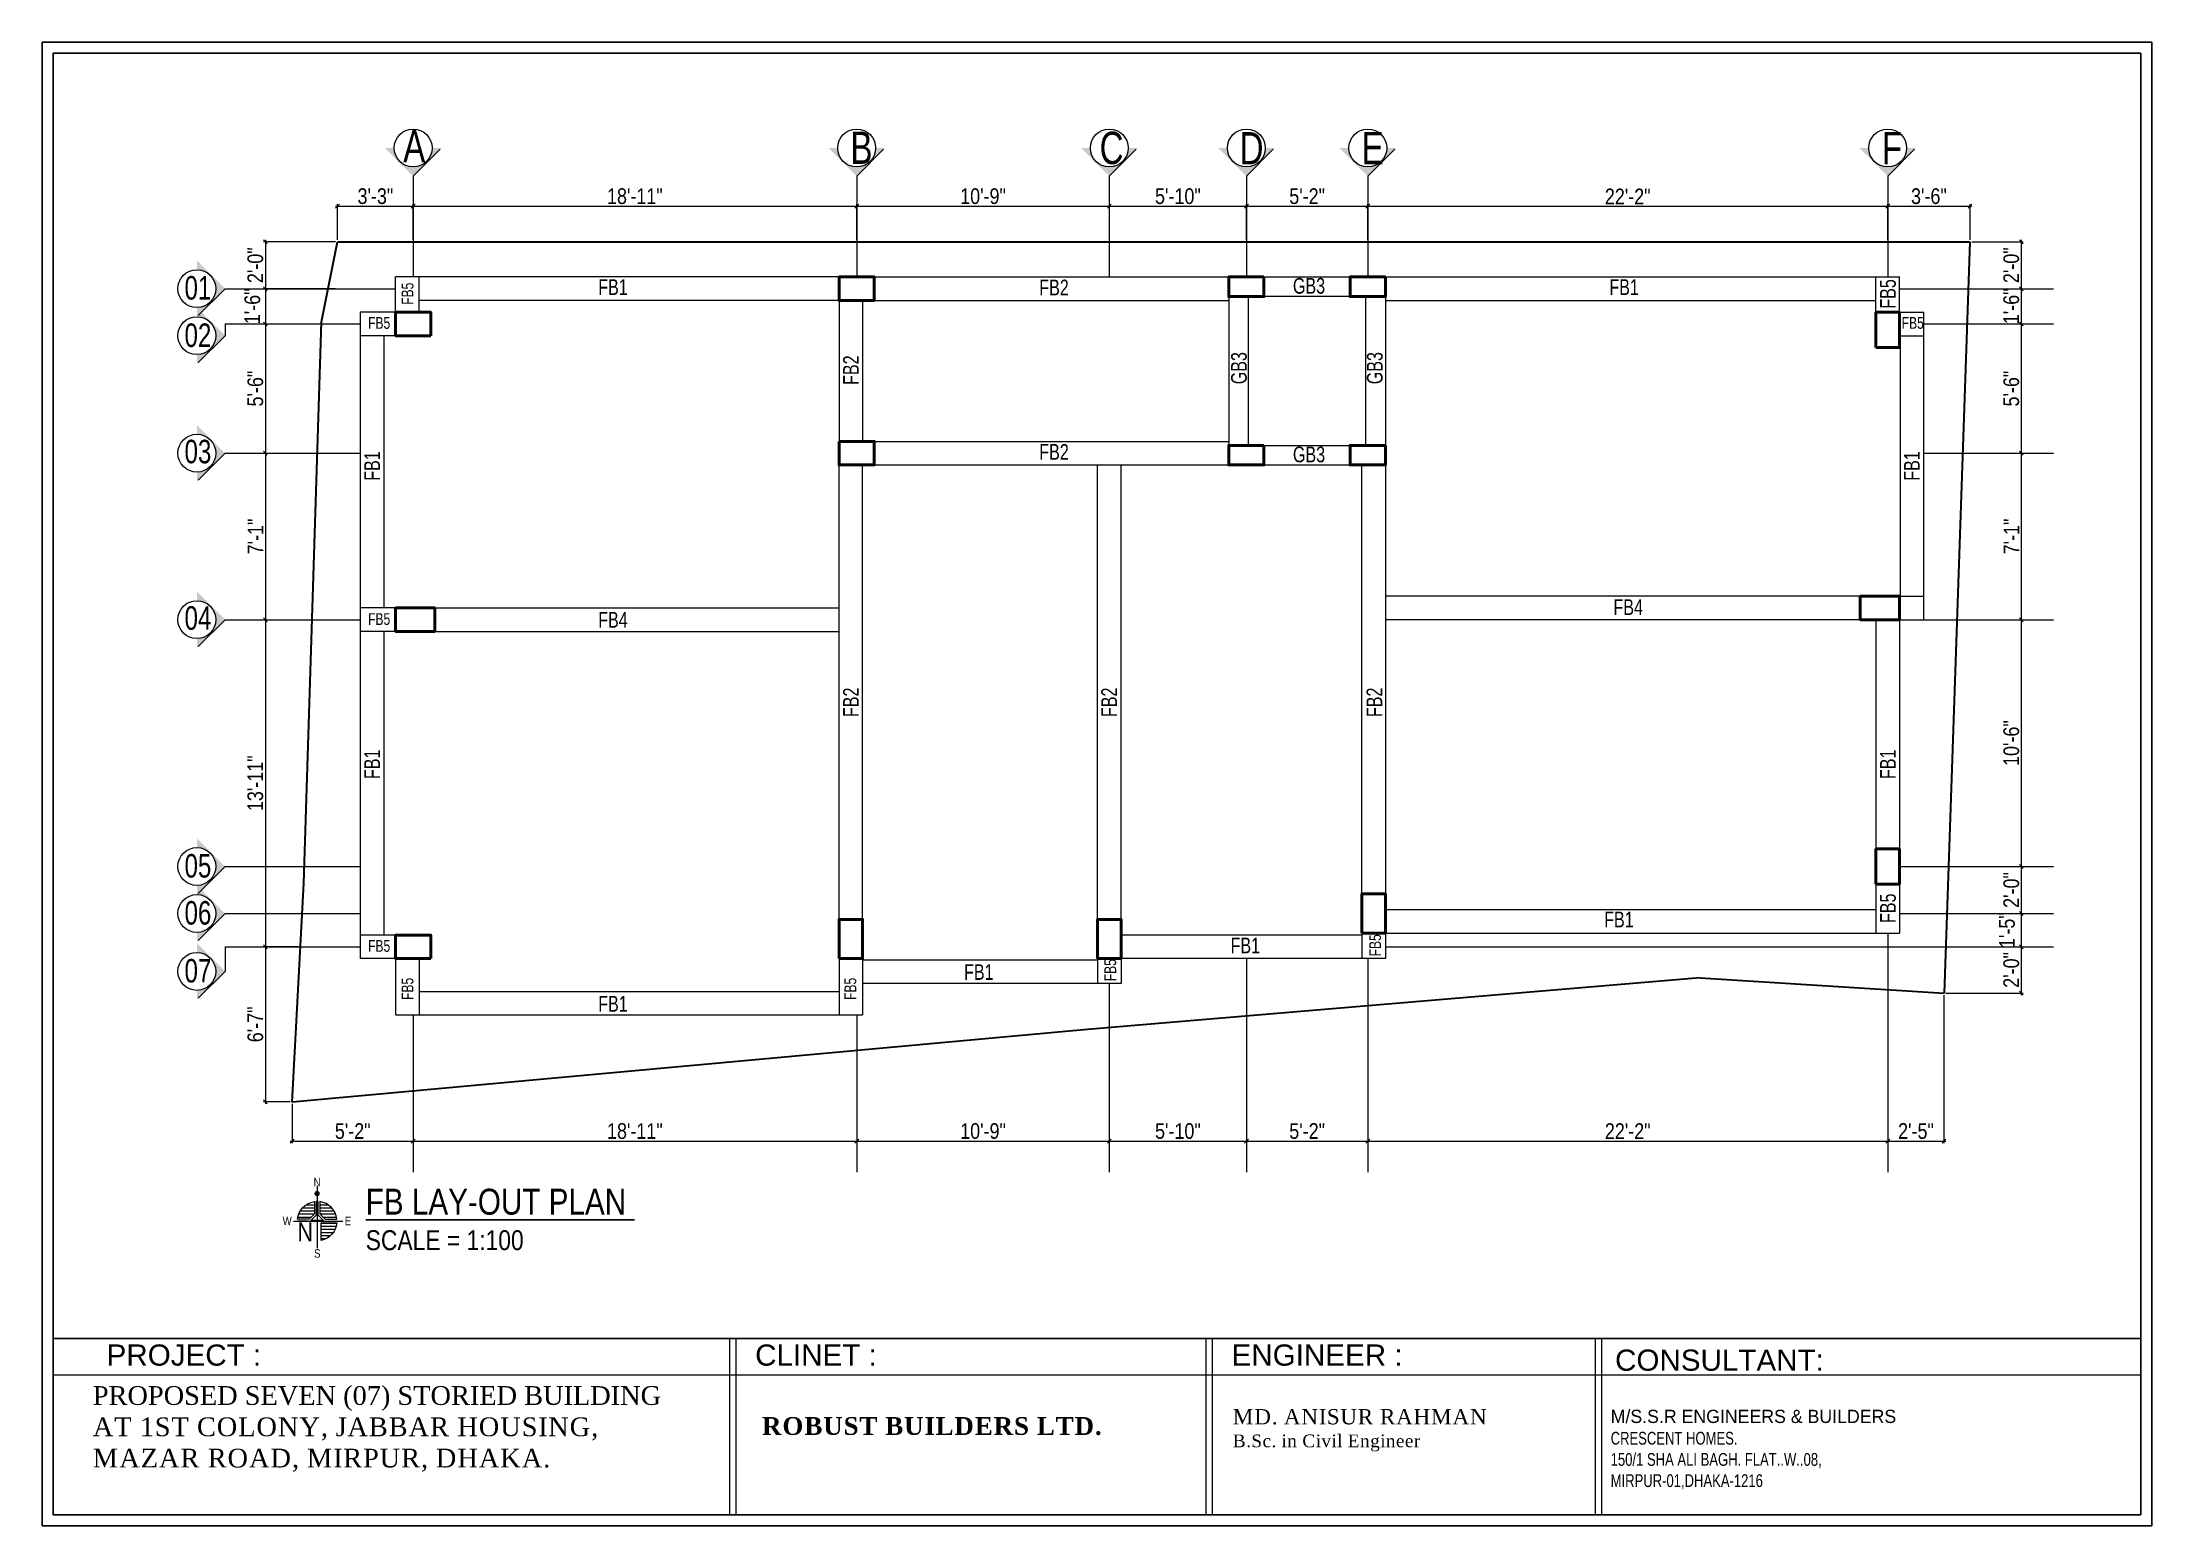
# Model space of a CAD drawing. Extents: x 52891 to 66536, y -48165 to -44533.
# Drawn here: x 61670 to 62747, y -47066 to -46308 of the extents above; entities that cross this region are included whole.
import ezdxf
from ezdxf.enums import TextEntityAlignment as Align

# ---------------------------------------------------------------- set-up
doc = ezdxf.new("R2010")
doc.units = 0
doc.header["$MEASUREMENT"] = 0
doc.header["$PDMODE"] = 3
doc.layers.get('DEFPOINTS').update_dxf_attribs({"lineweight": 13})
for name, color, linetype, lineweight in [('1-TEXT', 212, 'Continuous', 25), ('COLUMN-1', 1, 'Continuous', 50), ('DIMEN', 8, 'Continuous', 13), ('line', 7, 'Continuous', 15), ('NORTH_DER', 7, 'Continuous', 13), ('TEXT', 7, 'Continuous', 13), ('Text1', 7, 'Continuous', 13), ('WALL', 7, 'Continuous', 30)]:
    doc.layers.add(name, color=color, linetype=linetype, lineweight=lineweight)
doc.layers.add('Layer1', color=174, linetype='Continuous')
doc.styles.add('Arial', font='arial.ttf')
doc.styles.add('Dimtext', font='ARIALN.TTF')
doc.styles.add('NEW', font='swissck.ttf')
doc.styles.add('ROMAN_SIMPLEX', font='swisscl.ttf')
doc.styles.get("Standard").update_dxf_attribs({"font": 'arial.ttf', "width": 0.6, "height": 6})
doc.styles.add('STYLE4', font='swissc.ttf')
doc.styles.add('style6', font='swisscl.ttf')
doc.dimstyles.new('Dim4', dxfattribs={"dimtxt": 8, "dimasz": 2, "dimexe": 1, "dimexo": 1, "dimgap": 1, "dimtad": 1, "dimdec": 0, "dimzin": 3, "dimdsep": 46, "dimlunit": 4, "dimtxsty": 'Dimtext', "dimblk": 'OBLIQUE', "dimcen": 2, "dimdle": 1, "dimclrd": 256, "dimclre": 256, "dimclrt": 3, "dimadec": 0, "dimazin": 1, "dimtm": 1e-09, "dimtfac": 1, "dimtdec": 0, "dimtofl": 0, "dimtmove": 2, "dimatfit": 3, "dimldrblk": 'OBLIQUE', "dimfxl": 6, "dimfrac": 2, "dimtolj": 1, "dimtzin": 0, "dimlwd": -1, "dimlwe": -1, "dimarcsym": 0})

msp = doc.modelspace()

# ---------------------------------------------------------------- texts
at = {"layer": '1-TEXT', "style": 'NEW'}
for s, height, p in [('%%UFB LAY-OUT PLAN ', 13.2237, (61834.86, -46906.64)), ('SCALE = 1:100   ', 10.1721, (61834.86, -46924.77))]:
    msp.add_text(s, height=height, dxfattribs=at).set_placement(p)
at = {"layer": 'NORTH_DER', "style": 'STYLE4'}
for s, height, p in [('N', 4.29, (61810.03, -46889.97)), ('W', 4.29, (61794.77, -46909.87)), ('N', 9.66, (61803.97, -46915.42)), ('E', 4.29, (61825.81, -46909.9)), ('S', 4.29, (61810.13, -46926.46))]:
    msp.add_text(s, height=height, dxfattribs=at).set_placement(p, align=Align.MIDDLE_CENTER)
at = {"layer": 'TEXT', "lineweight": 18, "width": 278.5304, "attachment_point": 1, "style": 'ROMAN_SIMPLEX'}
for s, insert, char_height in [('A', (61853.99, -46352.95), 16.49), ('B', (62082.37, -46353.68), 16.49), ('C', (62209.64, -46353.75), 16.49), ('D', (62281.12, -46353.92), 16.49), ('E', (62343.45, -46353.83), 16.49), ('F', (62609.09, -46353.83), 16.49), ('01', (61742.34, -46427.44), 12), ('02', (61742.34, -46451.64), 12), ('03', (61742.34, -46511.03), 12), ('04', (61742.34, -46596.03), 12), ('05', (61742.34, -46722.55), 12), ('06', (61742.34, -46746.55), 12), ('07', (61742.34, -46776.11), 12)]:
    msp.add_mtext(s, dxfattribs=dict(at, insert=insert, char_height=char_height))
at = {"layer": 'Text1', "width": 65.9378, "attachment_point": 1, "rotation": 90, "style": 'style6'}
for s, insert, char_height in [('FB5', (61853.19, -46442.11), 6), ('FB5', (62608.19, -46444.08), 8), ('FB2', (62078.65, -46483), 8), ('GB3', (62276.76, -46482.67), 8), ('GB3', (62346.15, -46482.67), 8), ('FB1', (61834.11, -46531.95), 8), ('FB1', (62620.43, -46531.95), 8), ('FB2', (62078.65, -46652.59), 8), ('FB2', (62210.5, -46652.59), 8), ('FB2', (62345.94, -46652.59), 8), ('FB1', (61834.11, -46684.23), 8), ('FB1', (62608.19, -46684.23), 8), ('FB5', (62608.19, -46757.74), 8), ('FB5', (62347.32, -46774.77), 6), ('FB5', (61853.19, -46797.02), 6), ('FB5', (62079.35, -46797.02), 6), ('FB5', (62212.09, -46787.46), 6)]:
    msp.add_mtext(s, dxfattribs=dict(at, insert=insert, char_height=char_height))
at = {"layer": 'Text1', "width": 65.9378, "attachment_point": 1, "style": 'style6'}
for s, insert, char_height in [('FB1', (61953.59, -46429.07), 8), ('FB2', (62178.83, -46429.29), 8), ('GB3', (62308.35, -46428.43), 8), ('FB1', (62469.95, -46429.07), 8), ('FB5', (61836.08, -46448.36), 6), ('FB5', (62619.22, -46448.36), 6), ('FB2', (62178.83, -46513.22), 8), ('GB3', (62308.35, -46514.52), 8), ('FB4', (62472.04, -46592.49), 8), ('FB5', (61836.08, -46599.56), 6), ('FB4', (61953.59, -46598.95), 8), ('FB1', (62467.3, -46751.95), 8), ('FB5', (61836.08, -46766.45), 6), ('FB1', (62276.52, -46765.2), 8), ('FB1', (62140.42, -46778.77), 8), ('FB1', (61953.59, -46795), 8)]:
    msp.add_mtext(s, dxfattribs=dict(at, insert=insert, char_height=char_height))

# ---------------------------------------------------------------- blocks, each defined once
blk = doc.blocks.new('_Oblique')
at = {"layer": 'WALL', "color": 0, "lineweight": -2}
blk.add_line((-0.5, -0.5), (0.5, 0.5), dxfattribs=at)
blk = doc.blocks.new('*D1808')
at = {"layer": 'DEFPOINTS', "color": 0}
for p in [(61859.1, -46391.8), (61820.5, -46409.9), (61859.1, -46409.9)]:
    blk.add_point(p, dxfattribs=at)
at = {"layer": 'line'}
for p, q in [((61819.5, -46391.8), (61860.1, -46391.8)), ((61820.5, -46408.9), (61820.5, -46390.8)), ((61859.1, -46408.9), (61859.1, -46390.8))]:
    blk.add_line(p, q, dxfattribs=at)
at = {"layer": 'line', "xscale": 2, "yscale": 2, "zscale": 2, "rotation": 180}
blk.add_blockref('_Oblique', (61820.5, -46391.8), dxfattribs=at)
at = {"layer": 'line', "xscale": 2, "yscale": 2, "zscale": 2}
blk.add_blockref('_Oblique', (61859.1, -46391.8), dxfattribs=at)
at = {"layer": 'line', "color": 3, "insert": (61839.8, -46386.7), "char_height": 8, "attachment_point": 5, "style": 'Dimtext'}
blk.add_mtext('\\A1;3\'-3"', dxfattribs=at)
blk = doc.blocks.new('*D1809')
at = {"layer": 'DEFPOINTS', "color": 0}
for p in [(62085.6, -46391.8), (61859.1, -46409.9), (62085.6, -46409.9)]:
    blk.add_point(p, dxfattribs=at)
at = {"layer": 'line'}
for p, q in [((61858.1, -46391.8), (62086.6, -46391.8)), ((61859.1, -46408.9), (61859.1, -46390.8)), ((62085.6, -46408.9), (62085.6, -46390.8))]:
    blk.add_line(p, q, dxfattribs=at)
at = {"layer": 'line', "xscale": 2, "yscale": 2, "zscale": 2, "rotation": 180}
blk.add_blockref('_Oblique', (61859.1, -46391.8), dxfattribs=at)
at = {"layer": 'line', "xscale": 2, "yscale": 2, "zscale": 2}
blk.add_blockref('_Oblique', (62085.6, -46391.8), dxfattribs=at)
at = {"layer": 'line', "color": 3, "insert": (61972.3, -46386.7), "char_height": 8, "attachment_point": 5, "style": 'Dimtext'}
blk.add_mtext('\\A1;18\'-11"', dxfattribs=at)
blk = doc.blocks.new('*D1810')
at = {"layer": 'DEFPOINTS', "color": 0}
for p in [(62214.6, -46391.8), (62085.6, -46409.9), (62214.6, -46409.9)]:
    blk.add_point(p, dxfattribs=at)
at = {"layer": 'line'}
for p, q in [((62084.6, -46391.8), (62215.6, -46391.8)), ((62085.6, -46408.9), (62085.6, -46390.8)), ((62214.6, -46408.9), (62214.6, -46390.8))]:
    blk.add_line(p, q, dxfattribs=at)
at = {"layer": 'line', "xscale": 2, "yscale": 2, "zscale": 2, "rotation": 180}
blk.add_blockref('_Oblique', (62085.6, -46391.8), dxfattribs=at)
at = {"layer": 'line', "xscale": 2, "yscale": 2, "zscale": 2}
blk.add_blockref('_Oblique', (62214.6, -46391.8), dxfattribs=at)
at = {"layer": 'line', "color": 3, "insert": (62150.1, -46386.7), "char_height": 8, "attachment_point": 5, "style": 'Dimtext'}
blk.add_mtext('\\A1;10\'-9"', dxfattribs=at)
blk = doc.blocks.new('*D1811')
at = {"layer": 'DEFPOINTS', "color": 0}
for p in [(62284.6, -46391.8), (62214.6, -46409.9), (62284.6, -46409.9)]:
    blk.add_point(p, dxfattribs=at)
at = {"layer": 'line'}
for p, q in [((62213.6, -46391.8), (62285.6, -46391.8)), ((62214.6, -46408.9), (62214.6, -46390.8)), ((62284.6, -46408.9), (62284.6, -46390.8))]:
    blk.add_line(p, q, dxfattribs=at)
at = {"layer": 'line', "xscale": 2, "yscale": 2, "zscale": 2, "rotation": 180}
blk.add_blockref('_Oblique', (62214.6, -46391.8), dxfattribs=at)
at = {"layer": 'line', "xscale": 2, "yscale": 2, "zscale": 2}
blk.add_blockref('_Oblique', (62284.6, -46391.8), dxfattribs=at)
at = {"layer": 'line', "color": 3, "insert": (62249.6, -46386.7), "char_height": 8, "attachment_point": 5, "style": 'Dimtext'}
blk.add_mtext('\\A1;5\'-10"', dxfattribs=at)
blk = doc.blocks.new('*D1812')
at = {"layer": 'DEFPOINTS', "color": 0}
for p in [(62346.6, -46391.8), (62284.6, -46409.9), (62346.6, -46409.9)]:
    blk.add_point(p, dxfattribs=at)
at = {"layer": 'line'}
for p, q in [((62283.6, -46391.8), (62347.6, -46391.8)), ((62284.6, -46408.9), (62284.6, -46390.8)), ((62346.6, -46408.9), (62346.6, -46390.8))]:
    blk.add_line(p, q, dxfattribs=at)
at = {"layer": 'line', "xscale": 2, "yscale": 2, "zscale": 2, "rotation": 180}
blk.add_blockref('_Oblique', (62284.6, -46391.8), dxfattribs=at)
at = {"layer": 'line', "xscale": 2, "yscale": 2, "zscale": 2}
blk.add_blockref('_Oblique', (62346.6, -46391.8), dxfattribs=at)
at = {"layer": 'line', "color": 3, "insert": (62315.6, -46386.7), "char_height": 8, "attachment_point": 5, "style": 'Dimtext'}
blk.add_mtext('\\A1;5\'-2"', dxfattribs=at)
blk = doc.blocks.new('*D1813')
at = {"layer": 'DEFPOINTS', "color": 0}
for p in [(62612.1, -46391.8), (62346.6, -46409.9), (62612.1, -46409.9)]:
    blk.add_point(p, dxfattribs=at)
at = {"layer": 'line'}
for p, q in [((62345.6, -46391.8), (62613.1, -46391.8)), ((62346.6, -46408.9), (62346.6, -46390.8)), ((62612.1, -46408.9), (62612.1, -46390.8))]:
    blk.add_line(p, q, dxfattribs=at)
at = {"layer": 'line', "xscale": 2, "yscale": 2, "zscale": 2, "rotation": 180}
blk.add_blockref('_Oblique', (62346.6, -46391.8), dxfattribs=at)
at = {"layer": 'line', "xscale": 2, "yscale": 2, "zscale": 2}
blk.add_blockref('_Oblique', (62612.1, -46391.8), dxfattribs=at)
at = {"layer": 'line', "color": 3, "insert": (62479.3, -46386.8), "char_height": 8, "attachment_point": 5, "style": 'Dimtext'}
blk.add_mtext('\\A1;22\'-2"', dxfattribs=at)
blk = doc.blocks.new('*D1814')
at = {"layer": 'DEFPOINTS', "color": 0}
for p in [(62654.1, -46391.8), (62612.1, -46409.9), (62654.1, -46409.9)]:
    blk.add_point(p, dxfattribs=at)
at = {"layer": 'line'}
for p, q in [((62611.1, -46391.8), (62655.1, -46391.8)), ((62612.1, -46408.9), (62612.1, -46390.8)), ((62654.1, -46408.9), (62654.1, -46390.8))]:
    blk.add_line(p, q, dxfattribs=at)
at = {"layer": 'line', "xscale": 2, "yscale": 2, "zscale": 2, "rotation": 180}
blk.add_blockref('_Oblique', (62612.1, -46391.8), dxfattribs=at)
at = {"layer": 'line', "xscale": 2, "yscale": 2, "zscale": 2}
blk.add_blockref('_Oblique', (62654.1, -46391.8), dxfattribs=at)
at = {"layer": 'line', "color": 3, "insert": (62633.1, -46386.7), "char_height": 8, "attachment_point": 5, "style": 'Dimtext'}
blk.add_mtext('\\A1;3\'-6"', dxfattribs=at)
blk = doc.blocks.new('*D1815')
at = {"layer": 'DEFPOINTS', "color": 0}
for p in [(61820.5, -46409.9), (61783.6, -46433.9), (61820.5, -46433.9)]:
    blk.add_point(p, dxfattribs=at)
at = {"layer": 'line'}
for p, q in [((61783.6, -46408.9), (61783.6, -46434.9)), ((61819.5, -46409.9), (61782.6, -46409.9)), ((61819.5, -46433.9), (61782.6, -46433.9))]:
    blk.add_line(p, q, dxfattribs=at)
at = {"layer": 'line', "xscale": 2, "yscale": 2, "zscale": 2}
for p, rotation in [((61783.6, -46409.9), 90), ((61783.6, -46433.9), 270)]:
    blk.add_blockref('_Oblique', p, dxfattribs=dict(at, rotation=rotation))
at = {"layer": 'line', "color": 3, "insert": (61778.5, -46421.9), "char_height": 8, "attachment_point": 5, "rotation": 90, "style": 'Dimtext'}
blk.add_mtext('\\A1;2\'-0"', dxfattribs=at)
blk = doc.blocks.new('*D1816')
at = {"layer": 'DEFPOINTS', "color": 0}
for p in [(61820.5, -46433.9), (61783.6, -46451.9), (61783.6, -46451.9)]:
    blk.add_point(p, dxfattribs=at)
at = {"layer": 'line'}
for p, q in [((61819.5, -46433.9), (61782.6, -46433.9)), ((61783.6, -46432.9), (61783.6, -46452.9))]:
    blk.add_line(p, q, dxfattribs=at)
at = {"layer": 'line', "xscale": 2, "yscale": 2, "zscale": 2}
for p, rotation in [((61783.6, -46433.9), 90), ((61783.6, -46451.9), 270)]:
    blk.add_blockref('_Oblique', p, dxfattribs=dict(at, rotation=rotation))
at = {"layer": 'line', "color": 3, "insert": (61777, -46442.9), "char_height": 8, "attachment_point": 5, "rotation": 90, "style": 'Dimtext'}
blk.add_mtext('\\A1;1\'-6"', dxfattribs=at)
blk = doc.blocks.new('*D1817')
at = {"layer": 'DEFPOINTS', "color": 0}
for p in [(61783.6, -46451.9), (61783.6, -46517.9), (61783.6, -46517.9)]:
    blk.add_point(p, dxfattribs=at)
at = {"layer": 'line'}
blk.add_line((61783.6, -46450.9), (61783.6, -46518.9), dxfattribs=at)
at = {"layer": 'line', "xscale": 2, "yscale": 2, "zscale": 2}
for p, rotation in [((61783.6, -46451.9), 90), ((61783.6, -46517.9), 270)]:
    blk.add_blockref('_Oblique', p, dxfattribs=dict(at, rotation=rotation))
at = {"layer": 'line', "color": 3, "insert": (61778.5, -46484.9), "char_height": 8, "attachment_point": 5, "rotation": 90, "style": 'Dimtext'}
blk.add_mtext('\\A1;5\'-6"', dxfattribs=at)
blk = doc.blocks.new('*D1818')
at = {"layer": 'DEFPOINTS', "color": 0}
for p in [(61783.6, -46517.9), (61783.6, -46602.9), (61783.6, -46602.9)]:
    blk.add_point(p, dxfattribs=at)
at = {"layer": 'line'}
blk.add_line((61783.6, -46516.9), (61783.6, -46603.9), dxfattribs=at)
at = {"layer": 'line', "xscale": 2, "yscale": 2, "zscale": 2}
for p, rotation in [((61783.6, -46517.9), 90), ((61783.6, -46602.9), 270)]:
    blk.add_blockref('_Oblique', p, dxfattribs=dict(at, rotation=rotation))
at = {"layer": 'line', "color": 3, "insert": (61778.6, -46560.4), "char_height": 8, "attachment_point": 5, "rotation": 90, "style": 'Dimtext'}
blk.add_mtext('\\A1;7\'-1"', dxfattribs=at)
blk = doc.blocks.new('*D1819')
at = {"layer": 'DEFPOINTS', "color": 0}
for p in [(61783.6, -46602.9), (61783.6, -46769.9), (61801.5, -46769.9)]:
    blk.add_point(p, dxfattribs=at)
at = {"layer": 'line'}
for p, q in [((61783.6, -46601.9), (61783.6, -46770.9)), ((61800.5, -46769.9), (61782.6, -46769.9))]:
    blk.add_line(p, q, dxfattribs=at)
at = {"layer": 'line', "xscale": 2, "yscale": 2, "zscale": 2}
for p, rotation in [((61783.6, -46602.9), 90), ((61783.6, -46769.9), 270)]:
    blk.add_blockref('_Oblique', p, dxfattribs=dict(at, rotation=rotation))
at = {"layer": 'line', "color": 3, "insert": (61778.5, -46686.4), "char_height": 8, "attachment_point": 5, "rotation": 90, "style": 'Dimtext'}
blk.add_mtext('\\A1;13\'-11"', dxfattribs=at)
blk = doc.blocks.new('*D1820')
at = {"layer": 'DEFPOINTS', "color": 0}
for p in [(61801.5, -46769.9), (61783.6, -46849.1), (61797.3, -46849.1)]:
    blk.add_point(p, dxfattribs=at)
at = {"layer": 'line'}
for p, q in [((61800.5, -46769.9), (61782.6, -46769.9)), ((61783.6, -46768.9), (61783.6, -46850.1)), ((61796.3, -46849.1), (61782.6, -46849.1))]:
    blk.add_line(p, q, dxfattribs=at)
at = {"layer": 'line', "xscale": 2, "yscale": 2, "zscale": 2}
for p, rotation in [((61783.6, -46769.9), 90), ((61783.6, -46849.1), 270)]:
    blk.add_blockref('_Oblique', p, dxfattribs=dict(at, rotation=rotation))
at = {"layer": 'line', "color": 3, "insert": (61778.5, -46809.5), "char_height": 8, "attachment_point": 5, "rotation": 90, "style": 'Dimtext'}
blk.add_mtext('\\A1;6\'-7"', dxfattribs=at)
blk = doc.blocks.new('*D1821')
at = {"layer": 'DEFPOINTS', "color": 0}
for p in [(61797.3, -46849.1), (61859.1, -46849.1), (61859.1, -46869.1)]:
    blk.add_point(p, dxfattribs=at)
at = {"layer": 'line'}
for p, q in [((61797.3, -46850.1), (61797.3, -46870.1)), ((61859.1, -46850.1), (61859.1, -46870.1)), ((61796.3, -46869.1), (61860.1, -46869.1))]:
    blk.add_line(p, q, dxfattribs=at)
at = {"layer": 'line', "xscale": 2, "yscale": 2, "zscale": 2, "rotation": 180}
blk.add_blockref('_Oblique', (61797.3, -46869.1), dxfattribs=at)
at = {"layer": 'line', "xscale": 2, "yscale": 2, "zscale": 2}
blk.add_blockref('_Oblique', (61859.1, -46869.1), dxfattribs=at)
at = {"layer": 'line', "color": 3, "insert": (61828.2, -46864), "char_height": 8, "attachment_point": 5, "style": 'Dimtext'}
blk.add_mtext('\\A1;5\'-2"', dxfattribs=at)
blk = doc.blocks.new('*D1822')
at = {"layer": 'DEFPOINTS', "color": 0}
for p in [(61859.1, -46849.1), (62085.6, -46869.1), (62085.6, -46869.1)]:
    blk.add_point(p, dxfattribs=at)
at = {"layer": 'line'}
for p, q in [((61859.1, -46850.1), (61859.1, -46870.1)), ((61858.1, -46869.1), (62086.6, -46869.1))]:
    blk.add_line(p, q, dxfattribs=at)
at = {"layer": 'line', "xscale": 2, "yscale": 2, "zscale": 2, "rotation": 180}
blk.add_blockref('_Oblique', (61859.1, -46869.1), dxfattribs=at)
at = {"layer": 'line', "xscale": 2, "yscale": 2, "zscale": 2}
blk.add_blockref('_Oblique', (62085.6, -46869.1), dxfattribs=at)
at = {"layer": 'line', "color": 3, "insert": (61972.3, -46864), "char_height": 8, "attachment_point": 5, "style": 'Dimtext'}
blk.add_mtext('\\A1;18\'-11"', dxfattribs=at)
blk = doc.blocks.new('*D1823')
at = {"layer": 'DEFPOINTS', "color": 0}
for p in [(62085.6, -46869.1), (62214.6, -46869.1), (62214.6, -46869.1)]:
    blk.add_point(p, dxfattribs=at)
at = {"layer": 'line'}
blk.add_line((62084.6, -46869.1), (62215.6, -46869.1), dxfattribs=at)
at = {"layer": 'line', "xscale": 2, "yscale": 2, "zscale": 2, "rotation": 180}
blk.add_blockref('_Oblique', (62085.6, -46869.1), dxfattribs=at)
at = {"layer": 'line', "xscale": 2, "yscale": 2, "zscale": 2}
blk.add_blockref('_Oblique', (62214.6, -46869.1), dxfattribs=at)
at = {"layer": 'line', "color": 3, "insert": (62150.1, -46864), "char_height": 8, "attachment_point": 5, "style": 'Dimtext'}
blk.add_mtext('\\A1;10\'-9"', dxfattribs=at)
blk = doc.blocks.new('*D1824')
at = {"layer": 'DEFPOINTS', "color": 0}
for p in [(62214.6, -46869.1), (62284.6, -46869.1), (62284.6, -46869.1)]:
    blk.add_point(p, dxfattribs=at)
at = {"layer": 'line'}
blk.add_line((62213.6, -46869.1), (62285.6, -46869.1), dxfattribs=at)
at = {"layer": 'line', "xscale": 2, "yscale": 2, "zscale": 2, "rotation": 180}
blk.add_blockref('_Oblique', (62214.6, -46869.1), dxfattribs=at)
at = {"layer": 'line', "xscale": 2, "yscale": 2, "zscale": 2}
blk.add_blockref('_Oblique', (62284.6, -46869.1), dxfattribs=at)
at = {"layer": 'line', "color": 3, "insert": (62249.6, -46864), "char_height": 8, "attachment_point": 5, "style": 'Dimtext'}
blk.add_mtext('\\A1;5\'-10"', dxfattribs=at)
blk = doc.blocks.new('*D1825')
at = {"layer": 'DEFPOINTS', "color": 0}
for p in [(62284.6, -46869.1), (62346.6, -46869.1), (62346.6, -46869.1)]:
    blk.add_point(p, dxfattribs=at)
at = {"layer": 'line'}
blk.add_line((62283.6, -46869.1), (62347.6, -46869.1), dxfattribs=at)
at = {"layer": 'line', "xscale": 2, "yscale": 2, "zscale": 2, "rotation": 180}
blk.add_blockref('_Oblique', (62284.6, -46869.1), dxfattribs=at)
at = {"layer": 'line', "xscale": 2, "yscale": 2, "zscale": 2}
blk.add_blockref('_Oblique', (62346.6, -46869.1), dxfattribs=at)
at = {"layer": 'line', "color": 3, "insert": (62315.6, -46864), "char_height": 8, "attachment_point": 5, "style": 'Dimtext'}
blk.add_mtext('\\A1;5\'-2"', dxfattribs=at)
blk = doc.blocks.new('*D1826')
at = {"layer": 'DEFPOINTS', "color": 0}
for p in [(62346.6, -46869.1), (62612.1, -46869.1), (62612.1, -46869.1)]:
    blk.add_point(p, dxfattribs=at)
at = {"layer": 'line'}
blk.add_line((62345.6, -46869.1), (62613.1, -46869.1), dxfattribs=at)
at = {"layer": 'line', "xscale": 2, "yscale": 2, "zscale": 2, "rotation": 180}
blk.add_blockref('_Oblique', (62346.6, -46869.1), dxfattribs=at)
at = {"layer": 'line', "xscale": 2, "yscale": 2, "zscale": 2}
blk.add_blockref('_Oblique', (62612.1, -46869.1), dxfattribs=at)
at = {"layer": 'line', "color": 3, "insert": (62479.3, -46864), "char_height": 8, "attachment_point": 5, "style": 'Dimtext'}
blk.add_mtext('\\A1;22\'-2"', dxfattribs=at)
blk = doc.blocks.new('*D1827')
at = {"layer": 'DEFPOINTS', "color": 0}
for p in [(62640.8, -46793.6), (62612.1, -46869.1), (62640.8, -46869.1)]:
    blk.add_point(p, dxfattribs=at)
at = {"layer": 'line'}
for p, q in [((62640.8, -46794.6), (62640.8, -46870.1)), ((62611.1, -46869.1), (62641.8, -46869.1))]:
    blk.add_line(p, q, dxfattribs=at)
at = {"layer": 'line', "xscale": 2, "yscale": 2, "zscale": 2, "rotation": 180}
blk.add_blockref('_Oblique', (62612.1, -46869.1), dxfattribs=at)
at = {"layer": 'line', "xscale": 2, "yscale": 2, "zscale": 2}
blk.add_blockref('_Oblique', (62640.8, -46869.1), dxfattribs=at)
at = {"layer": 'line', "color": 3, "insert": (62626.5, -46864), "char_height": 8, "attachment_point": 5, "style": 'Dimtext'}
blk.add_mtext('\\A1;2\'-5"', dxfattribs=at)
blk = doc.blocks.new('*D1828')
at = {"layer": 'DEFPOINTS', "color": 0}
for p in [(62654.1, -46409.9), (62654.1, -46433.9), (62680.3, -46433.9)]:
    blk.add_point(p, dxfattribs=at)
at = {"layer": 'line'}
for p, q in [((62680.3, -46408.9), (62680.3, -46434.9)), ((62655.1, -46409.9), (62681.3, -46409.9)), ((62655.1, -46433.9), (62681.3, -46433.9))]:
    blk.add_line(p, q, dxfattribs=at)
at = {"layer": 'line', "xscale": 2, "yscale": 2, "zscale": 2}
for p, rotation in [((62680.3, -46409.9), 90), ((62680.3, -46433.9), 270)]:
    blk.add_blockref('_Oblique', p, dxfattribs=dict(at, rotation=rotation))
at = {"layer": 'line', "color": 3, "insert": (62675.2, -46421.9), "char_height": 8, "attachment_point": 5, "rotation": 90, "style": 'Dimtext'}
blk.add_mtext('\\A1;2\'-0"', dxfattribs=at)
blk = doc.blocks.new('*D1829')
at = {"layer": 'DEFPOINTS', "color": 0}
for p in [(62654.1, -46433.9), (62680.3, -46451.9), (62680.3, -46451.9)]:
    blk.add_point(p, dxfattribs=at)
at = {"layer": 'line'}
for p, q in [((62655.1, -46433.9), (62681.3, -46433.9)), ((62680.3, -46432.9), (62680.3, -46452.9))]:
    blk.add_line(p, q, dxfattribs=at)
at = {"layer": 'line', "xscale": 2, "yscale": 2, "zscale": 2}
for p, rotation in [((62680.3, -46433.9), 90), ((62680.3, -46451.9), 270)]:
    blk.add_blockref('_Oblique', p, dxfattribs=dict(at, rotation=rotation))
at = {"layer": 'line', "color": 3, "insert": (62675.2, -46442.9), "char_height": 8, "attachment_point": 5, "rotation": 90, "style": 'Dimtext'}
blk.add_mtext('\\A1;1\'-6"', dxfattribs=at)
blk = doc.blocks.new('*D1830')
at = {"layer": 'DEFPOINTS', "color": 0}
for p in [(62680.3, -46451.9), (62680.3, -46517.9), (62680.3, -46517.9)]:
    blk.add_point(p, dxfattribs=at)
at = {"layer": 'line'}
blk.add_line((62680.3, -46450.9), (62680.3, -46518.9), dxfattribs=at)
at = {"layer": 'line', "xscale": 2, "yscale": 2, "zscale": 2}
for p, rotation in [((62680.3, -46451.9), 90), ((62680.3, -46517.9), 270)]:
    blk.add_blockref('_Oblique', p, dxfattribs=dict(at, rotation=rotation))
at = {"layer": 'line', "color": 3, "insert": (62675.2, -46484.9), "char_height": 8, "attachment_point": 5, "rotation": 90, "style": 'Dimtext'}
blk.add_mtext('\\A1;5\'-6"', dxfattribs=at)
blk = doc.blocks.new('*D1831')
at = {"layer": 'DEFPOINTS', "color": 0}
for p in [(62680.3, -46517.9), (62680.3, -46602.9), (62680.3, -46602.9)]:
    blk.add_point(p, dxfattribs=at)
at = {"layer": 'line'}
blk.add_line((62680.3, -46516.9), (62680.3, -46603.9), dxfattribs=at)
at = {"layer": 'line', "xscale": 2, "yscale": 2, "zscale": 2}
for p, rotation in [((62680.3, -46517.9), 90), ((62680.3, -46602.9), 270)]:
    blk.add_blockref('_Oblique', p, dxfattribs=dict(at, rotation=rotation))
at = {"layer": 'line', "color": 3, "insert": (62675.3, -46560.4), "char_height": 8, "attachment_point": 5, "rotation": 90, "style": 'Dimtext'}
blk.add_mtext('\\A1;7\'-1"', dxfattribs=at)
blk = doc.blocks.new('*D1832')
at = {"layer": 'DEFPOINTS', "color": 0}
for p in [(62680.3, -46602.9), (62680.3, -46728.9), (62680.3, -46728.9)]:
    blk.add_point(p, dxfattribs=at)
at = {"layer": 'line'}
blk.add_line((62680.3, -46601.9), (62680.3, -46729.9), dxfattribs=at)
at = {"layer": 'line', "xscale": 2, "yscale": 2, "zscale": 2}
for p, rotation in [((62680.3, -46602.9), 90), ((62680.3, -46728.9), 270)]:
    blk.add_blockref('_Oblique', p, dxfattribs=dict(at, rotation=rotation))
at = {"layer": 'line', "color": 3, "insert": (62675.2, -46665.9), "char_height": 8, "attachment_point": 5, "rotation": 90, "style": 'Dimtext'}
blk.add_mtext('\\A1;10\'-6"', dxfattribs=at)
blk = doc.blocks.new('*D1833')
at = {"layer": 'DEFPOINTS', "color": 0}
for p in [(62680.3, -46728.9), (62680.3, -46752.9), (62680.3, -46752.9)]:
    blk.add_point(p, dxfattribs=at)
at = {"layer": 'line'}
blk.add_line((62680.3, -46727.9), (62680.3, -46753.9), dxfattribs=at)
at = {"layer": 'line', "xscale": 2, "yscale": 2, "zscale": 2}
for p, rotation in [((62680.3, -46728.9), 90), ((62680.3, -46752.9), 270)]:
    blk.add_blockref('_Oblique', p, dxfattribs=dict(at, rotation=rotation))
at = {"layer": 'line', "color": 3, "insert": (62675.2, -46740.9), "char_height": 8, "attachment_point": 5, "rotation": 90, "style": 'Dimtext'}
blk.add_mtext('\\A1;2\'-0"', dxfattribs=at)
blk = doc.blocks.new('*D1834')
at = {"layer": 'DEFPOINTS', "color": 0}
for p in [(62680.3, -46752.9), (62680.3, -46769.9), (62680.3, -46769.9)]:
    blk.add_point(p, dxfattribs=at)
at = {"layer": 'line'}
blk.add_line((62680.3, -46751.9), (62680.3, -46770.9), dxfattribs=at)
at = {"layer": 'line', "xscale": 2, "yscale": 2, "zscale": 2}
for p, rotation in [((62680.3, -46752.9), 90), ((62680.3, -46769.9), 270)]:
    blk.add_blockref('_Oblique', p, dxfattribs=dict(at, rotation=rotation))
at = {"layer": 'line', "color": 3, "insert": (62673, -46761.4), "char_height": 8, "attachment_point": 5, "rotation": 90, "style": 'Dimtext'}
blk.add_mtext('\\A1;1\'-5"', dxfattribs=at)
blk = doc.blocks.new('*D1835')
at = {"layer": 'DEFPOINTS', "color": 0}
for p in [(62680.3, -46769.9), (62640.8, -46793.6), (62680.3, -46793.6)]:
    blk.add_point(p, dxfattribs=at)
at = {"layer": 'line'}
for p, q in [((62680.3, -46768.9), (62680.3, -46794.6)), ((62641.8, -46793.6), (62681.3, -46793.6))]:
    blk.add_line(p, q, dxfattribs=at)
at = {"layer": 'line', "xscale": 2, "yscale": 2, "zscale": 2}
for p, rotation in [((62680.3, -46769.9), 90), ((62680.3, -46793.6), 270)]:
    blk.add_blockref('_Oblique', p, dxfattribs=dict(at, rotation=rotation))
at = {"layer": 'line', "color": 3, "insert": (62675.2, -46781.7), "char_height": 8, "attachment_point": 5, "rotation": 90, "style": 'Dimtext'}
blk.add_mtext('\\A1;2\'-0"', dxfattribs=at)
blk = doc.blocks.new('L')
at = {"layer": 'Layer1', "color": 0}
blk.add_line((0, 65.62), (-777.86, 65.62), dxfattribs=at)
at = {"layer": 'Layer1', "color": 4}
blk.add_lwpolyline([(-781.98, 548.61), (4.12, 548.61), (4.12, -4.12), (-781.98, -4.12)], close=True, dxfattribs=at)
at = {"layer": 'Layer1', "color": 1}
blk.add_lwpolyline([(-777.86, 544.49), (0, 544.49), (0, 0), (-777.86, 0)], close=True, dxfattribs=at)
at = {"layer": 'TEXT', "color": 0}
for p, q in [((0, 65.62), (-777.86, 65.62)), ((-525.74, 0.31), (-525.74, 65.62)), ((-523.37, 0.31), (-523.37, 65.62)), ((-348.23, 0.31), (-348.23, 65.62)), ((-345.86, 0.31), (-345.86, 65.62)), ((-203.16, 0.31), (-203.16, 65.62)), ((-200.79, 0.31), (-200.79, 65.62)), ((-777.86, 52.07), (0, 52.07))]:
    blk.add_line(p, q, dxfattribs=at)
at = {"layer": 'TEXT', "color": 4, "lineweight": 13, "char_height": 7.894, "attachment_point": 1, "style": 'Arial'}
for s, insert in [('PROJECT :', (-757.98, 63.44)), ('CLINET :', (-516.31, 63.44)), ('ENGINEER :', (-338.79, 63.44))]:
    blk.add_mtext(s, dxfattribs=dict(at, insert=insert))
at = {"layer": 'TEXT', "color": 4, "lineweight": 13, "insert": (-195.89, 61.54), "char_height": 7.8937, "attachment_point": 1, "line_spacing_factor": 1.5, "style": 'Arial'}
blk.add_mtext('CONSULTANT:', dxfattribs=at)
at = {"layer": 'TEXT', "color": 3, "lineweight": 13, "attachment_point": 1, "style": 'Arial'}
for s, insert, char_height, width in [('{\\fTimes New Roman|b0|i0|c0|p18;\\T1.05;MD. ANISUR RAHMAN\\P\\H0.8344x;B.Sc. in Civil Engineer}', (-338.33, 39.36), 5.6834, 108.3857), ('\\pt139.4;{\\fTimes New Roman|b1|i0|c0|p18;\\T1.05;\\C5;ROBUST BUILDERS LTD.}', (-513.76, 36.38), 6.64, 133.2452)]:
    blk.add_mtext(s, dxfattribs=dict(at, insert=insert, char_height=char_height, width=width))
at = {"layer": 'TEXT', "color": 4, "insert": (-197.52, 39.11), "char_height": 4.89284, "attachment_point": 1, "style": 'Arial'}
blk.add_mtext('\\pt1.131;{\\fBankGothic Lt BT|b0|i0|c0|p34;\\H1.009x;\\C96;M/S.S.R ENGINEERS & BUILDERS\\fSwis721 LtCn BT|b0|i0|c0|p34;\\H0.6676x;\\C1;\\P\\H1.439x;\\C5;CRESCENT HOMES.\\P150/1 SHA ALI BAGH. FLAT..W..08,\\PMIRPUR-01,DHAKA-1216}', dxfattribs=at)
at = {"layer": 'WALL', "color": 4, "linetype": 'ByBlock', "lineweight": 25, "insert": (-763.12, 47.91), "char_height": 6.9904, "width": 217.6986, "attachment_point": 1}
blk.add_mtext('{\\fTimes New Roman|b0|i0|c0|p18;\\W1;\\C144;PROPOSED SEVEN (07) STORIED BUILDING\\P\\T1.05;AT 1ST COLONY, JABBAR HOUSING, MAZAR ROAD, MIRPUR, DHAKA.}', dxfattribs=at)

# ---------------------------------------------------------------- dimensions: what is measured, and where the dimension line sits
at = {"layer": 'line'}
for base, p1, p2, picture, middle in [((61859.07, -46391.78), (61820.47, -46409.88), (61859.07, -46409.88), '*D1808', (61839.77, -46386.7)), ((62085.57375327, -46391.78357031), (61859.07375327, -46409.88404765), (62085.57375327, -46409.88404765), '*D1809', (61972.32375327, -46386.69898641)), ((62214.57, -46391.78), (62085.57, -46409.88), (62214.57, -46409.88), '*D1810', (62150.07, -46386.7)), ((62284.57, -46391.78), (62214.57, -46409.88), (62284.57, -46409.88), '*D1811', (62249.57, -46386.7)), ((62346.57, -46391.78), (62284.57, -46409.88), (62346.57, -46409.88), '*D1812', (62315.57, -46386.7)), ((62612.07375327, -46391.78357031), (62346.57375327, -46409.88404765), (62612.07375327, -46409.88404765), '*D1813', (62479.32375327, -46386.76719923)), ((62654.07, -46391.78), (62612.07, -46409.88), (62654.07, -46409.88), '*D1814', (62633.07, -46386.7)), ((62640.83, -46869.06), (62612.07, -46869.06), (62640.83, -46793.6), '*D1827', (62626.45, -46863.97)), ((61859.07, -46869.06), (61797.3, -46849.15), (61859.07, -46849.15), '*D1821', (61828.19, -46863.97)), ((62085.57375327, -46869.05678271), (61859.07375327, -46849.14906404), (62085.57375327, -46869.05678271), '*D1822', (61972.32375327, -46863.97219881)), ((62214.57, -46869.06), (62085.57, -46869.06), (62214.57, -46869.06), '*D1823', (62150.07, -46863.97)), ((62284.57, -46869.06), (62214.57, -46869.06), (62284.57, -46869.06), '*D1824', (62249.57, -46863.97)), ((62346.57, -46869.06), (62284.57, -46869.06), (62346.57, -46869.06), '*D1825', (62315.57, -46863.97)), ((62612.07375327, -46869.05678271), (62346.57375327, -46869.05678271), (62612.07375327, -46869.05678271), '*D1826', (62479.32375327, -46864.04041163))]:
    dim = msp.add_linear_dim(base=base, p1=p1, p2=p2, dimstyle='Dim4', dxfattribs=at)
    dim.commit()
    dim.dimension.update_dxf_attribs({"geometry": picture, "text_midpoint": middle})
for base, p1, p2, picture, middle in [((61783.62, -46433.88), (61820.47, -46409.88), (61820.47, -46433.88), '*D1815', (61778.53, -46421.88)), ((62680.29, -46433.88), (62654.07, -46409.88), (62654.07, -46433.88), '*D1828', (62675.21, -46421.88)), ((61783.62, -46451.88), (61820.47, -46433.88), (61783.62, -46451.88), '*D1816', (61777.03, -46442.88)), ((61783.62, -46517.88), (61783.62, -46451.88), (61783.62, -46517.88), '*D1817', (61778.53, -46484.88)), ((62680.29, -46517.88), (62680.29, -46451.88), (62680.29, -46517.88), '*D1830', (62675.21, -46484.88)), ((61783.62, -46602.88), (61783.62, -46517.88), (61783.62, -46602.88), '*D1818', (61778.6, -46560.38)), ((62680.29, -46602.88), (62680.29, -46517.88), (62680.29, -46602.88), '*D1831', (62675.28, -46560.38)), ((61783.62, -46769.88), (61783.62, -46602.88), (61801.53, -46769.88), '*D1819', (61778.53, -46686.38)), ((62680.29, -46728.88), (62680.29, -46602.88), (62680.29, -46728.88), '*D1832', (62675.21, -46665.88)), ((62680.29, -46752.88), (62680.29, -46728.88), (62680.29, -46752.88), '*D1833', (62675.21, -46740.88)), ((61783.62, -46849.15), (61801.53, -46769.88), (61797.3, -46849.15), '*D1820', (61778.53, -46809.52)), ((62680.29, -46793.6), (62680.29, -46769.88), (62640.83, -46793.6), '*D1835', (62675.21, -46781.74))]:
    dim = msp.add_linear_dim(base=base, p1=p1, p2=p2, angle=90, dimstyle='Dim4', dxfattribs=at)
    dim.commit()
    dim.dimension.update_dxf_attribs({"geometry": picture, "text_midpoint": middle})
for base, p1, p2, picture, middle in [((62680.29, -46451.88), (62654.07, -46433.88), (62680.29, -46451.88), '*D1829', (62675.23, -46442.88)), ((62680.29, -46769.88), (62680.29, -46752.88), (62680.29, -46769.88), '*D1834', (62672.99, -46761.38))]:
    dim = msp.add_linear_dim(base=base, p1=p1, p2=p2, angle=90, dimstyle='Dim4', dxfattribs=at)
    dim.commit()
    dim.dimension.update_dxf_attribs({"geometry": picture, "text_midpoint": middle, "dimtype": 160})

# ---------------------------------------------------------------- hatches: boundary and pattern name
at = {"layer": 'line', "linetype": 'Continuous', "ltscale": 10}
h = msp.add_hatch(color=7, dxfattribs=at)
h.paths.add_polyline_path([(61859.07, -46376.46), (61859.07, -46371.71, 0.4142136), (61868.75, -46362.04), (61873.49, -46362.04)])
h.paths.add_polyline_path([(61859.07, -46376.46), (61844.65, -46362.04), (61849.4, -46362.04, 0.4142136), (61859.07, -46371.71)])
h = msp.add_hatch(color=7, dxfattribs=at)
h.paths.add_polyline_path([(62085.57, -46376.46), (62085.57, -46371.71, 0.4142136), (62095.25, -46362.04), (62099.99, -46362.04)])
h.paths.add_polyline_path([(62085.57, -46376.46), (62071.15, -46362.04), (62075.9, -46362.04, 0.4142136), (62085.57, -46371.71)])
h = msp.add_hatch(color=7, dxfattribs=at)
h.paths.add_polyline_path([(62214.57, -46376.46), (62214.57, -46371.71, 0.4142136), (62224.25, -46362.04), (62228.99, -46362.04)])
h.paths.add_polyline_path([(62214.57, -46376.46), (62200.15, -46362.04), (62204.9, -46362.04, 0.4142136), (62214.57, -46371.71)])
h = msp.add_hatch(color=7, dxfattribs=at)
h.paths.add_polyline_path([(62284.57, -46376.46), (62284.57, -46371.71, 0.4142136), (62294.25, -46362.04), (62298.99, -46362.04)])
h.paths.add_polyline_path([(62284.57, -46376.46), (62270.15, -46362.04), (62274.9, -46362.04, 0.4142136), (62284.57, -46371.71)])
h = msp.add_hatch(color=7, dxfattribs=at)
h.paths.add_polyline_path([(62346.57, -46376.46), (62346.57, -46371.71, 0.4142136), (62356.25, -46362.04), (62360.99, -46362.04)])
h.paths.add_polyline_path([(62346.57, -46376.46), (62332.15, -46362.04), (62336.9, -46362.04, 0.4142136), (62346.57, -46371.71)])
h = msp.add_hatch(color=7, dxfattribs=at)
h.paths.add_polyline_path([(62612.07, -46376.46), (62612.07, -46371.71, 0.4142136), (62621.75, -46362.04), (62626.49, -46362.04)])
h.paths.add_polyline_path([(62612.07, -46376.46), (62597.65, -46362.04), (62602.4, -46362.04, 0.4142136), (62612.07, -46371.71)])
h = msp.add_hatch(color=7, dxfattribs=at)
h.paths.add_polyline_path([(61763.06, -46433.88), (61758.31, -46433.88, -0.4142136), (61748.64, -46443.56), (61748.64, -46448.3)])
h.paths.add_polyline_path([(61763.06, -46433.88), (61748.64, -46419.46), (61748.64, -46424.21, -0.4142136), (61758.31, -46433.88)])
h = msp.add_hatch(color=7, dxfattribs=at)
h.paths.add_polyline_path([(61763.06, -46457.88), (61758.31, -46457.88, -0.4142136), (61748.64, -46467.56), (61748.64, -46472.3)])
h.paths.add_polyline_path([(61763.06, -46457.88), (61748.64, -46443.46), (61748.64, -46448.21, -0.4142136), (61758.31, -46457.88)])
h = msp.add_hatch(color=7, dxfattribs=at)
h.paths.add_polyline_path([(61763.06, -46517.88), (61758.31, -46517.88, -0.4142136), (61748.64, -46527.56), (61748.64, -46532.3)])
h.paths.add_polyline_path([(61763.06, -46517.88), (61748.64, -46503.46), (61748.64, -46508.21, -0.4142136), (61758.31, -46517.88)])
h = msp.add_hatch(color=7, dxfattribs=at)
h.paths.add_polyline_path([(61763.06, -46602.88), (61758.31, -46602.88, -0.4142136), (61748.64, -46612.56), (61748.64, -46617.3)])
h.paths.add_polyline_path([(61763.06, -46602.88), (61748.64, -46588.46), (61748.64, -46593.21, -0.4142136), (61758.31, -46602.88)])
h = msp.add_hatch(color=7, dxfattribs=at)
h.paths.add_polyline_path([(61763.06, -46728.88), (61758.31, -46728.88, -0.4142136), (61748.64, -46738.56), (61748.64, -46743.3)])
h.paths.add_polyline_path([(61763.06, -46728.88), (61748.64, -46714.46), (61748.64, -46719.21, -0.4142136), (61758.31, -46728.88)])
h = msp.add_hatch(color=7, dxfattribs=at)
h.paths.add_polyline_path([(61763.06, -46752.88), (61758.31, -46752.88, -0.4142136), (61748.64, -46762.56), (61748.64, -46767.3)])
h.paths.add_polyline_path([(61763.06, -46752.88), (61748.64, -46738.46), (61748.64, -46743.21, -0.4142136), (61758.31, -46752.88)])
h = msp.add_hatch(color=7, dxfattribs=at)
h.paths.add_polyline_path([(61763.06, -46782.45), (61758.31, -46782.45, -0.4142136), (61748.64, -46792.12), (61748.64, -46796.87)])
h.paths.add_polyline_path([(61763.06, -46782.45), (61748.64, -46768.03), (61748.64, -46772.78, -0.4142136), (61758.31, -46782.45)])
at = {"layer": 'NORTH_DER'}
h = msp.add_hatch(dxfattribs=at)
h.set_pattern_fill('_USER', color=256, scale=1.571076, angle=1800, style=0, pattern_type=0)
h.set_pattern_definition([(360, (59193.897, -47804.9433), (1e-13, 1.5710756), [])])
h.paths.add_polyline_path([(61808.65, -46899.99, 0.3473795), (61800.03, -46909), (61805.97, -46909), (61808.65, -46906.31)])
h.paths.add_polyline_path([(61814.12, -46909), (61820.06, -46909, 0.3473795), (61811.43, -46899.99), (61811.43, -46906.31)])
h.paths.add_polyline_path([(61812.09, -46910.9), (61812.09, -46919.8, 0.328937), (61820.06, -46910.9)])

# ---------------------------------------------------------------- linework, layer by layer
at = {"layer": 'COLUMN-1'}
for points in [[(62076.57, -46427.88), (62076.57, -46439.88), (62094.57, -46439.88), (62094.57, -46427.88)], [(62293.57, -46427.88), (62275.57, -46427.88), (62275.57, -46427.88), (62275.57, -46427.88), (62275.57, -46437.88), (62293.57, -46437.88)], [(62355.57, -46427.88), (62337.57, -46427.88), (62337.57, -46427.88), (62337.57, -46427.88), (62337.57, -46437.88), (62355.57, -46437.88)], [(61868.07, -46457.88), (61868.07, -46445.88), (61850.07, -46445.88), (61850.07, -46457.88)], [(62606.07, -46463.88), (62618.07, -46463.88), (62618.07, -46445.88), (62606.07, -46445.88)], [(62076.57, -46511.88), (62076.57, -46523.88), (62094.57, -46523.88), (62094.57, -46511.88)], [(62293.57, -46513.88), (62275.57, -46513.88), (62275.57, -46513.88), (62275.57, -46513.88), (62275.57, -46523.88), (62293.57, -46523.88)], [(62355.57, -46513.88), (62337.57, -46513.88), (62337.57, -46513.88), (62337.57, -46513.88), (62337.57, -46523.88), (62355.57, -46523.88)], [(62598.07, -46590.88), (62598.07, -46602.88), (62618.07, -46602.88), (62618.07, -46590.88)], [(61850.07, -46596.88), (61850.07, -46608.88), (61870.07, -46608.88), (61870.07, -46596.88)], [(62606.07, -46737.88), (62618.07, -46737.88), (62618.07, -46719.88), (62606.07, -46719.88)], [(62343.57, -46762.88), (62355.57, -46762.88), (62355.57, -46742.88), (62343.57, -46742.88)], [(61868.07, -46775.88), (61868.07, -46763.88), (61850.07, -46763.88), (61850.07, -46775.88)], [(62076.57, -46775.88), (62088.57, -46775.88), (62088.57, -46755.88), (62076.57, -46755.88)], [(62208.57, -46775.88), (62220.57, -46775.88), (62220.57, -46755.88), (62208.57, -46755.88)]]:
    msp.add_lwpolyline(points, close=True, dxfattribs=at)
at = {"layer": 'DIMEN'}
for p, q in [((61859.07, -46376.46), (61859.07, -46427.88)), ((62085.57, -46376.46), (62085.57, -46427.88)), ((62214.57, -46376.46), (62214.57, -46427.88)), ((62284.57, -46376.46), (62284.57, -46427.88)), ((62346.57, -46376.46), (62346.57, -46427.88)), ((62612.07, -46376.46), (62612.07, -46427.88)), ((61763.06, -46433.88), (61850.07, -46433.88)), ((62618.07, -46433.88), (62696.67, -46433.88)), ((61763.06, -46451.88), (61832.07, -46451.88)), ((61763.06, -46451.88), (61763.06, -46457.88)), ((62630.57, -46451.88), (62696.67, -46451.88)), ((61763.06, -46517.88), (61832.07, -46517.88)), ((62630.57, -46517.88), (62696.67, -46517.88)), ((61763.06, -46602.88), (61832.07, -46602.88)), ((62618.07, -46602.88), (62696.67, -46602.88)), ((61763.06, -46728.88), (61832.07, -46728.88)), ((62618.07, -46728.88), (62696.67, -46728.88)), ((61763.06, -46752.88), (61832.07, -46752.88)), ((62618.07, -46752.88), (62696.67, -46752.88)), ((62612.07, -46762.88), (62612.07, -46884.98)), ((61763.06, -46769.88), (61832.07, -46769.88)), ((61763.06, -46769.88), (61763.06, -46782.45)), ((62284.57, -46775.88), (62284.57, -46884.98)), ((62346.57, -46775.88), (62346.57, -46884.98)), ((62355.57, -46769.88), (62696.67, -46769.88)), ((62214.57, -46788.66), (62214.57, -46884.98)), ((61859.07, -46804.66), (61859.07, -46884.98)), ((62085.57, -46804.66), (62085.57, -46884.98))]:
    msp.add_line(p, q, dxfattribs=at)
at = {"layer": 'line', "color": 7, "linetype": 'Continuous', "ltscale": 10}
for p, q in [((61872.81, -46362.73), (61859.07, -46376.46)), ((62099.31, -46362.73), (62085.57, -46376.46)), ((62228.31, -46362.73), (62214.57, -46376.46)), ((62298.31, -46362.73), (62284.57, -46376.46)), ((62360.31, -46362.73), (62346.57, -46376.46)), ((62625.81, -46362.73), (62612.07, -46376.46)), ((61749.33, -46447.62), (61763.06, -46433.88)), ((61749.33, -46471.62), (61763.06, -46457.88)), ((61749.33, -46531.62), (61763.06, -46517.88)), ((61749.33, -46616.62), (61763.06, -46602.88)), ((61749.33, -46742.62), (61763.06, -46728.88)), ((61749.33, -46766.62), (61763.06, -46752.88)), ((61749.33, -46796.19), (61763.06, -46782.45))]:
    msp.add_line(p, q, dxfattribs=at)
at = {"layer": 'line', "color": 6}
for p, q in [((62076.57, -46427.88), (61850.07, -46427.88)), ((61850.07, -46445.88), (61850.07, -46427.88)), ((61862.07, -46445.88), (61862.07, -46427.88)), ((62094.57, -46427.88), (62275.57, -46427.88)), ((62290.57, -46427.88), (62340.57, -46427.88)), ((62355.57, -46427.88), (62618.07, -46427.88)), ((62606.07, -46445.88), (62606.07, -46427.88)), ((62618.07, -46445.88), (62618.07, -46427.88)), ((62076.57, -46439.88), (61862.07, -46439.88)), ((62076.57, -46439.88), (62076.57, -46511.88)), ((62088.57, -46439.88), (62088.57, -46511.88)), ((62094.57, -46439.88), (62275.57, -46439.88)), ((62275.57, -46437.88), (62275.57, -46513.88)), ((62285.57, -46437.88), (62285.57, -46513.88)), ((62340.57, -46437.88), (62290.57, -46437.88)), ((62345.57, -46513.88), (62345.57, -46437.88)), ((62355.57, -46437.88), (62355.57, -46513.88)), ((62355.57, -46439.88), (62606.07, -46439.88)), ((61850.07, -46445.88), (61832.07, -46445.88)), ((61832.07, -46445.88), (61832.07, -46608.88)), ((62618.07, -46445.88), (62630.57, -46445.88)), ((62630.57, -46602.88), (62630.57, -46445.88)), ((61850.07, -46457.88), (61832.07, -46457.88)), ((61844.07, -46457.88), (61844.07, -46596.88)), ((62618.07, -46457.88), (62630.57, -46457.88)), ((62618.57, -46590.88), (62618.57, -46457.88)), ((62094.57, -46511.88), (62275.57, -46511.88)), ((62290.57, -46513.88), (62340.57, -46513.88)), ((62076.57, -46755.88), (62076.57, -46523.88)), ((62088.57, -46755.88), (62088.57, -46523.88)), ((62094.57, -46523.88), (62275.57, -46523.88)), ((62208.57, -46755.88), (62208.57, -46523.88)), ((62220.57, -46755.88), (62220.57, -46523.88)), ((62290.57, -46523.88), (62340.57, -46523.88)), ((62343.57, -46742.88), (62343.57, -46523.88)), ((62355.57, -46523.88), (62355.57, -46742.98)), ((62598.07, -46590.88), (62355.57, -46590.88)), ((62618.07, -46590.88), (62630.57, -46590.88)), ((61850.07, -46596.88), (61832.07, -46596.88)), ((61870.07, -46596.88), (62076.57, -46596.88)), ((62598.07, -46602.88), (62355.57, -46602.88)), ((62606.07, -46602.88), (62606.07, -46719.88)), ((62618.07, -46602.88), (62618.07, -46719.88)), ((62618.07, -46602.88), (62630.57, -46602.88)), ((61850.07, -46608.88), (61832.07, -46608.88)), ((61832.07, -46608.88), (61832.07, -46775.88)), ((61844.07, -46608.88), (61844.07, -46763.88)), ((61870.07, -46608.88), (62076.57, -46608.88)), ((62606.07, -46737.88), (62606.07, -46762.88)), ((62618.07, -46737.88), (62618.07, -46762.88)), ((62355.57, -46750.88), (62606.07, -46750.88)), ((61850.07, -46763.88), (61832.07, -46763.88)), ((62343.57, -46763.88), (62220.57, -46763.88)), ((62343.57, -46762.88), (62343.57, -46775.88)), ((62355.57, -46762.88), (62355.57, -46775.88)), ((62355.57, -46762.88), (62618.07, -46762.88)), ((61850.07, -46775.88), (61832.07, -46775.88)), ((61850.07, -46775.88), (61850.07, -46804.66)), ((61862.07, -46775.88), (61862.07, -46804.66)), ((62076.57, -46775.88), (62076.57, -46804.66)), ((62088.57, -46775.88), (62088.57, -46804.66)), ((62208.57, -46775.88), (62208.57, -46788.66)), ((62355.57, -46775.88), (62220.57, -46775.88)), ((62220.57, -46775.88), (62220.57, -46788.66)), ((62208.57, -46776.66), (62088.57, -46776.66)), ((61862.07, -46792.66), (62076.57, -46792.66)), ((62220.57, -46788.66), (62088.57, -46788.66)), ((61850.07, -46804.66), (62088.57, -46804.66))]:
    msp.add_line(p, q, dxfattribs=at)
at = {"layer": 'line', "color": 7, "linetype": 'Continuous', "lineweight": 20, "ltscale": 10}
for centre in [(61859.07, -46362.04), (62085.57, -46362.04), (62214.57, -46362.04), (62284.57, -46362.04), (62346.57, -46362.04), (62612.07, -46362.04), (61748.64, -46433.88), (61748.64, -46457.88), (61748.64, -46517.88), (61748.64, -46602.88), (61748.64, -46728.88), (61748.64, -46752.88), (61748.64, -46782.45)]:
    msp.add_circle(centre, 9.67, dxfattribs=at)
at = {"layer": 'NORTH_DER', "color": 1}
for p, q in [((61809.56, -46906.96), (61806.87, -46909.64)), ((61813.22, -46909.64), (61806.87, -46909.64)), ((61810.53, -46906.96), (61813.22, -46909.64))]:
    msp.add_line(p, q, dxfattribs=at)
at = {"layer": 'NORTH_DER'}
for points in [[(61810.04, -46892.01), (61810.04, -46923.82)], [(61797.9, -46909.95), (61823.23, -46909.95)], [(61805.01, -46909.95), (61799.99, -46909.95)], [(61812.09, -46909.95), (61815.07, -46909.95)]]:
    msp.add_lwpolyline(points, dxfattribs=at)
for points in [[(61808.65, -46906.31), (61805.97, -46909), (61800.03, -46909), (61800.03, -46909, -0.3473795), (61808.65, -46899.99), (61808.65, -46899.99)], [(61811.43, -46899.99), (61811.43, -46899.99), (61811.43, -46906.31), (61814.12, -46909), (61820.06, -46909), (61820.06, -46909, 0.3473795)], [(61820.06, -46910.9, -0.328937), (61812.09, -46919.8), (61812.09, -46910.9), (61820.06, -46910.9)]]:
    msp.add_lwpolyline(points, format="xyb", close=True, dxfattribs=at)
at = {"layer": 'NORTH_DER', "color": 1, "const_width": 1.36}
msp.add_lwpolyline([(61809.36, -46895.89, 1), (61810.72, -46895.89, 1)], format="xyb", close=True, dxfattribs=at)
at = {"layer": 'NORTH_DER', "color": 1}
msp.add_lwpolyline([(61809.56, -46899.9), (61809.56, -46899.9), (61809.56, -46906.96), (61810.53, -46906.96), (61810.53, -46899.9, 0.0219293)], format="xyb", close=True, dxfattribs=at)
at = {"layer": 'WALL', "ltscale": 30}
for p, q in [((61812.32, -46450.76), (61820.47, -46409.88)), ((61820.47, -46409.88), (62654.07, -46409.88)), ((62654.07, -46409.88), (62640.83, -46793.6)), ((61803.26, -46737.35), (61812.32, -46450.76)), ((61797.3, -46849.15), (61803.26, -46737.35)), ((62516.22, -46785.71), (62203.38, -46812.1)), ((62516.22, -46785.71), (62640.83, -46793.6)), ((62203.38, -46812.1), (61797.3, -46849.15))]:
    msp.add_line(p, q, dxfattribs=at)

# ---------------------------------------------------------------- block references
at = {"layer": 'WALL', "xscale": 1.370411425996281, "yscale": 1.370411425996281, "zscale": 1.370411425990245}
msp.add_blockref('L', (62741.29, -47059.86), dxfattribs=at)

msp.set_redraw_order([(e.dxf.handle, doc.entitydb.next_handle()) for e in msp.query("TEXT MTEXT ATTDEF DIMENSION ARC_DIMENSION")])  # texts and dimensions are drawn at this point

doc.saveas('drawing.dxf')
